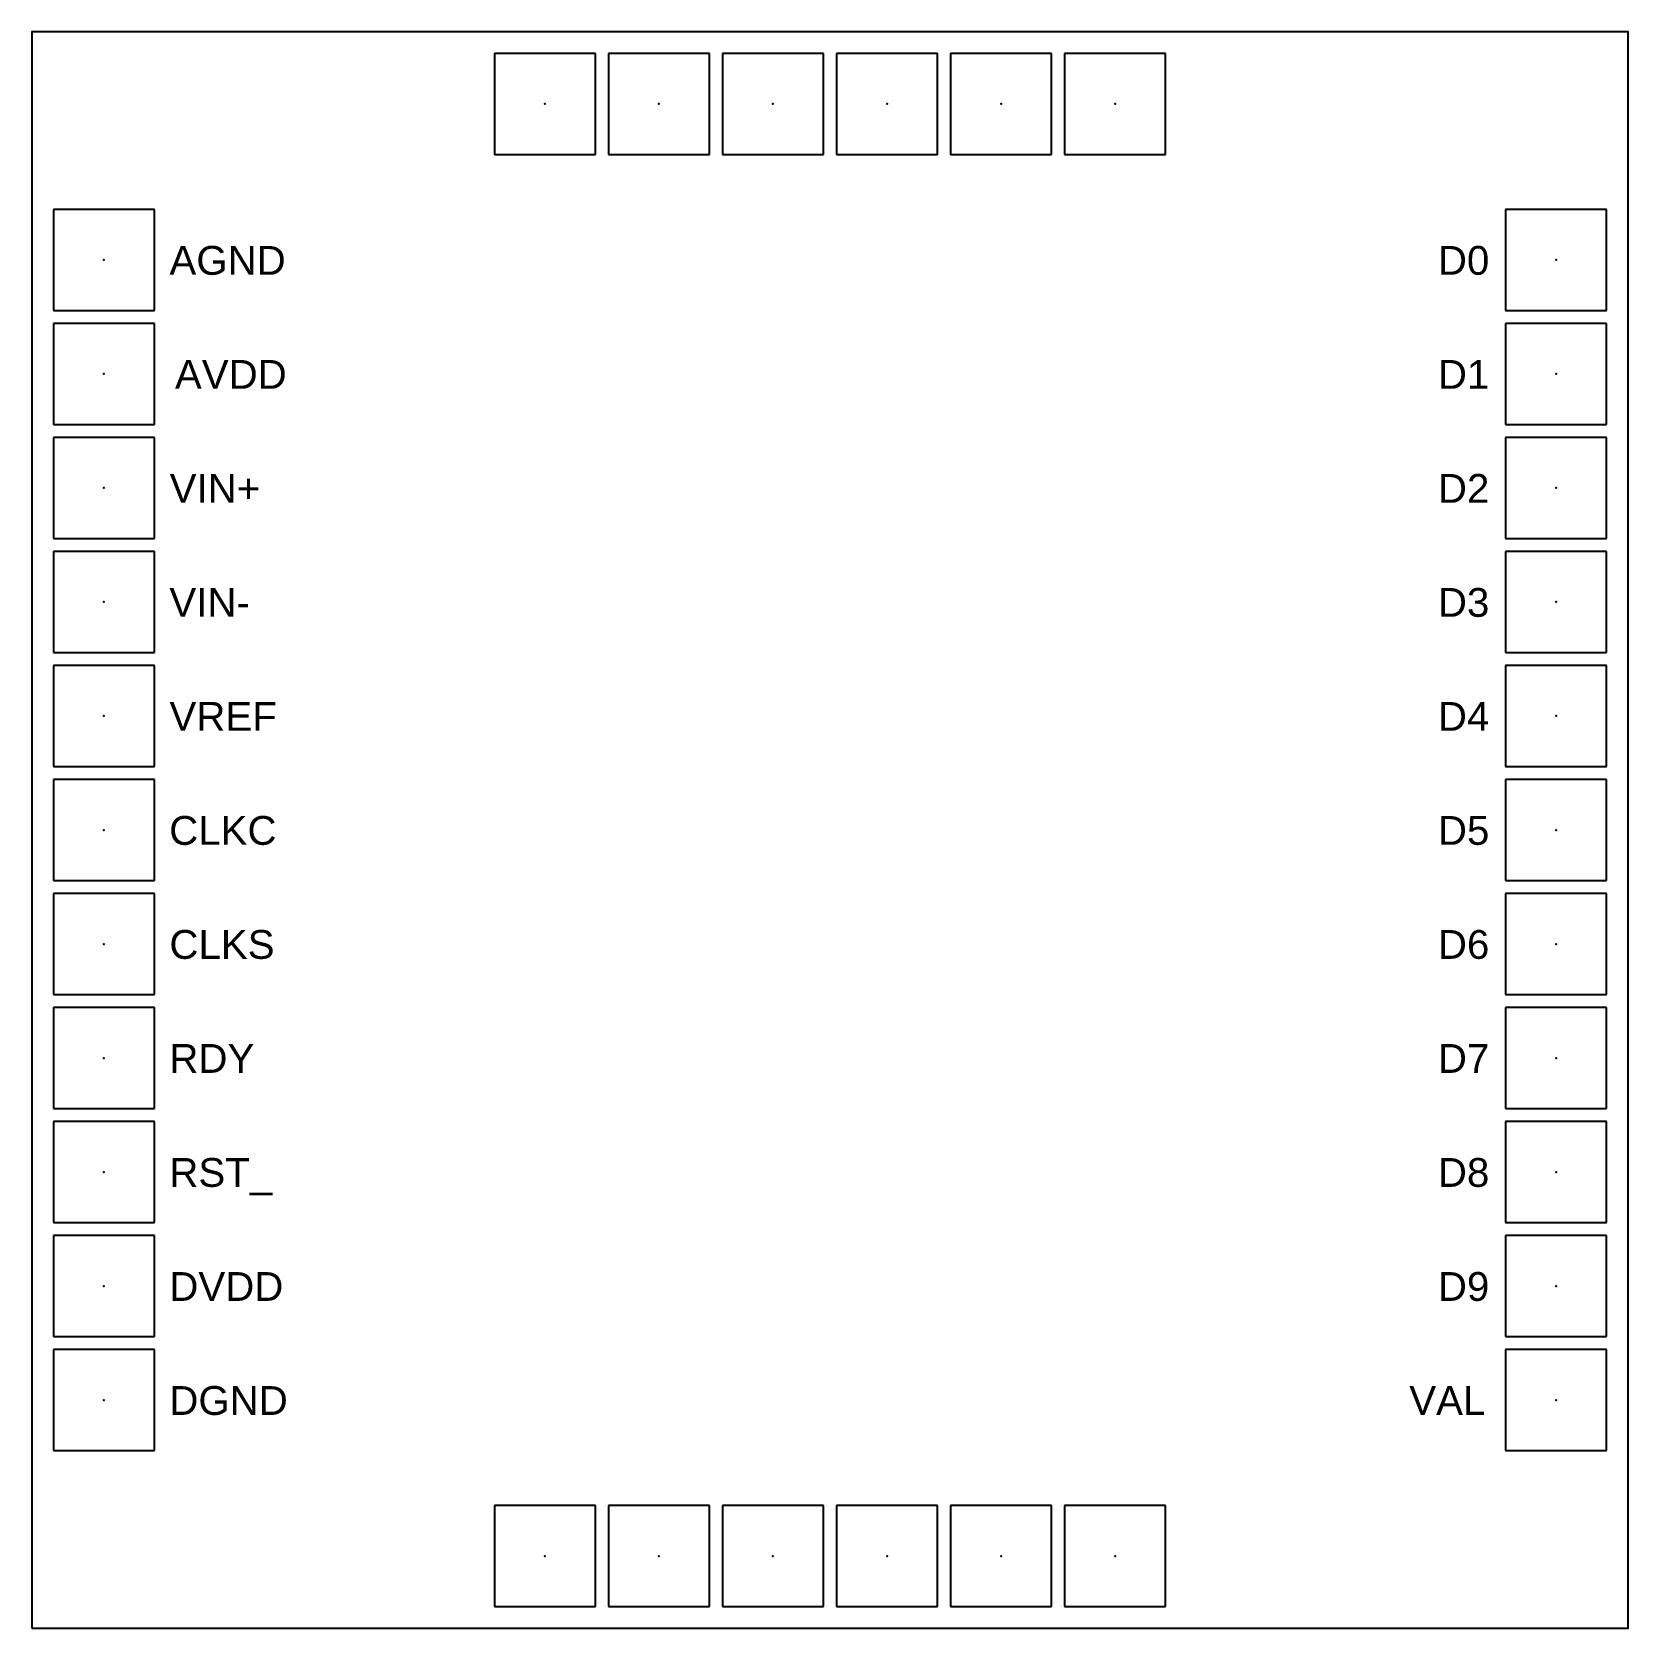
# Model space of a CAD drawing. Header units: millimetres. Extents: x 24.1 to 107.6, y -42.8 to 18.4.
# Drawn here: x 72.354 to 73.462, y -6.325 to -5.217 of the extents above; entities that cross this region are included whole.
import ezdxf

# ---------------------------------------------------------------- set-up
doc = ezdxf.new("R2010")
doc.units = ezdxf.units.MM
doc.header["$LTSCALE"] = 25
doc.header["$PDMODE"] = 64
doc.header["$PDSIZE"] = 0.07
doc.styles.get("Standard").update_dxf_attribs({"font": 'arial.ttf'})

msp = doc.modelspace()

# ---------------------------------------------------------------- texts
for s, p in [('AGND', (72.44915, -5.38579)), ('D0', (73.32965, -5.38579)), ('AVDD', (72.45295, -5.46493)), ('D1', (73.32965, -5.46493)), ('VIN+', (72.44929, -5.54408)), ('D2', (73.32965, -5.54408)), ('VIN-', (72.44909, -5.62322)), ('D3', (73.32965, -5.62322)), ('VREF', (72.44917, -5.70236)), ('D4', (73.32965, -5.70236)), ('CLKC', (72.44894, -5.7815)), ('D5', (73.32965, -5.7815)), ('CLKS', (72.4491, -5.86065)), ('D6', (73.32965, -5.86065)), ('RDY', (72.44909, -5.93979)), ('D7', (73.32965, -5.93979)), ('RST_', (72.44905, -6.01893)), ('D8', (73.32965, -6.01893)), ('DVDD', (72.44905, -6.09808)), ('D9', (73.32965, -6.09808)), ('DGND', (72.44905, -6.17722)), ('VAL', (73.30979, -6.17722))]:
    msp.add_text(s, height=0.02).set_placement(p)

# ---------------------------------------------------------------- linework, layer by layer
for p, q in [((72.35367, -5.21721), (72.35367, -6.32521)), ((73.46167, -6.32521), (73.46167, -5.21721)), ((72.35367, -6.32521), (73.46167, -6.32521))]:
    msp.add_line(p, q)
msp.add_lwpolyline([(72.35367, -6.32521), (73.46167, -6.32521), (73.46167, -5.21721), (72.35367, -5.21721)], close=True)
for p in [(72.70981, -5.26721), (72.78896, -5.26721), (72.8681, -5.26721), (72.94724, -5.26721), (73.02639, -5.26721), (73.10553, -5.26721), (72.40367, -5.37549), (73.41167, -5.37549), (72.40367, -5.45464), (73.41167, -5.45464), (72.40367, -5.53378), (73.41167, -5.53378), (72.40367, -5.61292), (73.41167, -5.61292), (72.40367, -5.69206), (73.41167, -5.69206), (72.40367, -5.77121), (73.41167, -5.77121), (72.40367, -5.85035), (73.41167, -5.85035), (72.40367, -5.92949), (73.41167, -5.92949), (72.40367, -6.00864), (73.41167, -6.00864), (72.40367, -6.08778), (73.41167, -6.08778), (72.40367, -6.16692), (73.41167, -6.16692), (72.70981, -6.27521), (72.78896, -6.27521), (72.8681, -6.27521), (72.94724, -6.27521), (73.02639, -6.27521), (73.10553, -6.27521)]:
    msp.add_point(p)

msp.set_redraw_order([(e.dxf.handle, doc.entitydb.next_handle()) for e in msp.query("TEXT MTEXT ATTDEF DIMENSION ARC_DIMENSION")])  # texts and dimensions are drawn at this point

doc.saveas('drawing.dxf')
